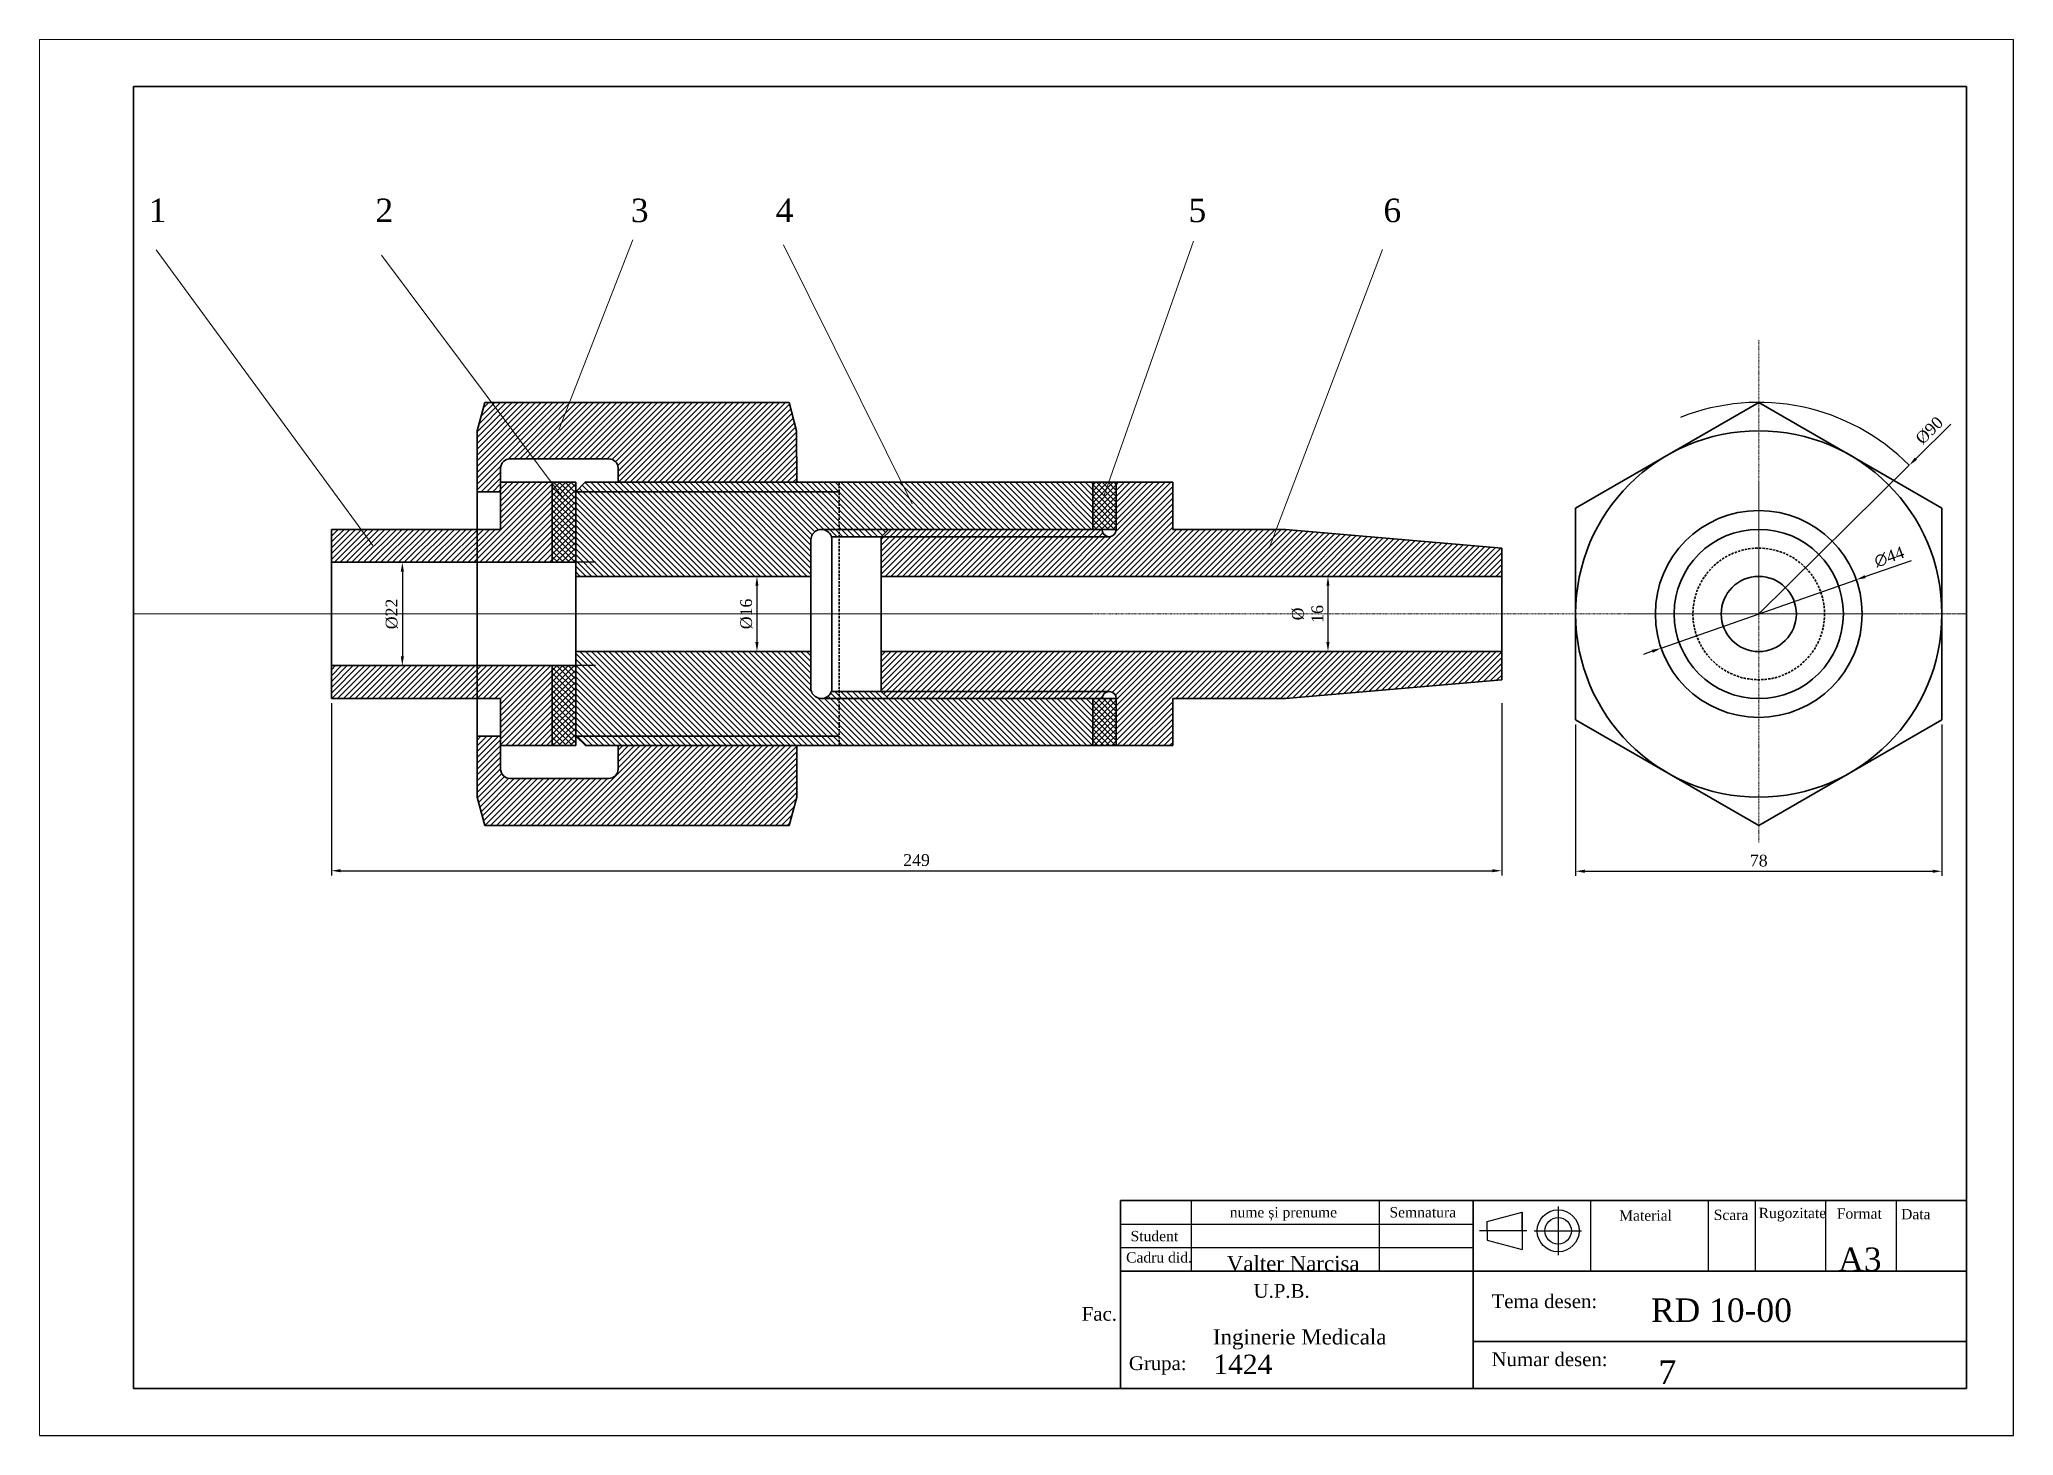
# Model space of a CAD drawing. Header units: millimetres. Extents: x -689 to 1704, y -802 to -71.
# Drawn here: x -688.6 to -268.6, y -558.7 to -261.7 of the extents above; entities that cross this region are included whole.
import ezdxf

# ---------------------------------------------------------------- set-up
doc = ezdxf.new("R2010")
doc.units = ezdxf.units.MM
doc.header["$MEASUREMENT"] = 0
doc.linetypes.add('DASHDOT2', pattern=[0.5, 0.25, -0.125, 0, -0.125])
doc.linetypes.add('DASHED', pattern=[0.75, 0.5, -0.25])
for name, color, linetype, lineweight in [('AJUTOR', 254, 'Continuous', 0), ('AXE', 5, 'DASHDOT2', 0), ('GROASE', 250, 'Continuous', 30), ('HASURI', 250, 'Continuous', 0), ('M.ASCUNSE', 7, 'DASHED', 30)]:
    doc.layers.add(name, color=color, linetype=linetype, lineweight=lineweight)
doc.layers.add('chenar', color=250, linetype='Continuous')
doc.layers.add('indicator', color=7, linetype='Continuous')
doc.styles.get("Standard").update_dxf_attribs({"font": ''})
doc.styles.get('Standard').set_extended_font_data('Times New Roman Baltic')
doc.dimstyles.get("Standard").update_dxf_attribs({"dimscale": 0, "dimtxt": 2.5, "dimasz": 2, "dimexe": 1, "dimexo": 1, "dimgap": 1, "dimtad": 1, "dimdec": 0, "dimzin": 0, "dimdsep": 46, "dimtxsty": 'Standard', "dimcen": 0.09, "dimadec": 0, "dimazin": 0, "dimtfac": 1, "dimtdec": 0, "dimtmove": 0, "dimatfit": 0, "dimfxl": 1, "dimtolj": 1, "dimtzin": 0, "dimarcsym": 0})
pattern_1 = [(45, (-35.027, 0), (-0.6187184, 0.6187184), [])]

msp = doc.modelspace()

# ---------------------------------------------------------------- texts
at = {"layer": 'GROASE', "char_height": 5, "attachment_point": 1}
for s, width, insert in [('1', 8.1224, (-665.37, -295.56)), ('2', 8.1224, (-617.13, -295.56)), ('3', 8.1224, (-562.79, -295.56)), ('4', 8.1224, (-531.97, -295.56)), ('5', 8.1224, (-444.14, -295.56)), ('6', 8.1224, (-402.67, -295.56)), ('A3', 15, (-305.92, -518.71)), ('{\\fTimes New Roman Baltic|b0|i0|c186|p18;R}D{\\fTimes New Roman Baltic|b0|i0|c186|p18; 10-00}', 40.8031, (-345.76, -529.54)), ('7', 105, (-344.15, -542.74))]:
    msp.add_mtext_dynamic_manual_height_columns(s, width=width, gutter_width=25, heights=[0], dxfattribs=dict(at, insert=insert))
at = {"layer": 'indicator'}
for s, height, p in [('nume și prenume', 2.1946, (-435.37, -512.31)), ('Semnatura', 2.195, (-401.39, -512.31)), ('Material', 2.195, (-352.52, -513)), ('Scara', 2.195, (-332.4, -512.86)), ('Rugozitate', 2.195, (-322.84, -512.46)), ('Data', 2.195, (-292.53, -512.71)), ('Student', 2.195, (-456.47, -517.37)), ('Cadru did.', 2.195, (-457.42, -521.91)), ('Valter Narcisa', 3.2235, (-436, -523.71)), ('Tema desen:', 2.9261, (-379.66, -531.6)), ('Inginerie Medicala', 3.2235, (-438.94, -539.34)), ('1424', 4.149, (-438.85, -545.65)), ('Numar desen:', 2.9261, (-379.66, -543.95)), ('Grupa:', 2.926, (-456.83, -544.78))]:
    msp.add_text(s, height=height, dxfattribs=at).set_placement(p)
for s, width, heights, insert, char_height, attachment_point in [('{\\fTimes New Roman Baltic|b0|i0|c238|p18;F\\fTimes New Roman Baltic|b0|i0|c186|p18;ormat}', 9.3916, [0], (-306.21, -510.39), 2.1946, 1), ('{\\fTimes New Roman Baltic|b0|i0|c186|p18;U.P.B.\\P\\pxqj;\\fTimes New Roman Baltic|b0|i0|c238|p18;Fac. \\fTimes New Roman Baltic|b0|i0|c186|p18; }', 85.0556, [24.01], (-424.33, -530.41), 2.9261, 5)]:
    msp.add_mtext_dynamic_manual_height_columns(s, width=width, gutter_width=25, heights=heights, dxfattribs=dict(at, insert=insert, char_height=char_height, attachment_point=attachment_point))

# ---------------------------------------------------------------- blocks, each defined once
blk = doc.blocks.new('*D62')
at = {"color": 0, "lineweight": -2, "transparency": 16777216}
for p, q in [((-289.38, -350.9), (-281.96, -343.57)), ((-322.82, -383.92), (-290.81, -352.3))]:
    blk.add_line(p, q, dxfattribs=at)
at = {"color": 0, "transparency": 16777216}
blk.add_solid([(-289.62, -350.66), (-289.15, -351.13), (-290.81, -352.3)], dxfattribs=at)
at = {"layer": 'Defpoints', "color": 0, "transparency": 16777216}
for p in [(-290.81, -352.3), (-322.82, -383.92)]:
    blk.add_point(p, dxfattribs=at)
at = {"color": 0, "transparency": 16777216, "insert": (-286.5, -344.89), "char_height": 2.5, "attachment_point": 5, "rotation": 44.6484}
blk.add_mtext('\\A1;%%C90', dxfattribs=at)
blk = doc.blocks.new('*D63')
at = {"color": 0, "lineweight": -2, "transparency": 16777216}
for p, q in [((-300.17, -375.98), (-290.33, -372.53)), ((-343.58, -391.2), (-302.06, -376.65)), ((-345.47, -391.87), (-347.36, -392.53))]:
    blk.add_line(p, q, dxfattribs=at)
at = {"color": 0, "transparency": 16777216}
for points in [[(-300.28, -375.67), (-300.06, -376.3), (-302.06, -376.65)], [(-345.58, -391.55), (-345.36, -392.18), (-343.58, -391.2)]]:
    blk.add_solid(points, dxfattribs=at)
at = {"layer": 'Defpoints', "color": 0, "transparency": 16777216}
for p in [(-302.06, -376.65), (-343.58, -391.2)]:
    blk.add_point(p, dxfattribs=at)
at = {"color": 0, "transparency": 16777216, "insert": (-295.05, -371.8), "char_height": 2.5, "attachment_point": 5, "rotation": 19.3219}
blk.add_mtext('\\A1;∅44', dxfattribs=at)
blk = doc.blocks.new('*D64')
at = {"layer": 'AJUTOR', "color": 0, "lineweight": -2, "transparency": 16777216}
blk.add_line((-414.47, -377.92), (-414.47, -389.92), dxfattribs=at)
at = {"layer": 'AJUTOR', "color": 0, "transparency": 16777216}
for points in [[(-414.8, -377.92), (-414.14, -377.92), (-414.47, -375.92)], [(-414.8, -389.92), (-414.14, -389.92), (-414.47, -391.92)]]:
    blk.add_solid(points, dxfattribs=at)
at = {"layer": 'Defpoints', "color": 0, "transparency": 16777216}
for p in [(-414.47, -375.92), (-414.47, -391.92), (-414.47, -391.92)]:
    blk.add_point(p, dxfattribs=at)
at = {"layer": 'AJUTOR', "color": 0, "transparency": 16777216, "insert": (-418.8, -383.92), "char_height": 2.5, "attachment_point": 5, "rotation": 90}
blk.add_mtext('\\A1;%%C\\P16', dxfattribs=at)
blk = doc.blocks.new('*D65')
at = {"layer": 'AJUTOR', "color": 0, "lineweight": -2, "transparency": 16777216}
for p, q in [((-626.5, -402.92), (-626.5, -439.55)), ((-377.51, -402.92), (-377.51, -439.55)), ((-624.5, -438.55), (-379.51, -438.55))]:
    blk.add_line(p, q, dxfattribs=at)
at = {"layer": 'AJUTOR', "color": 0, "transparency": 16777216}
for points in [[(-624.5, -438.21), (-624.5, -438.88), (-626.5, -438.55)], [(-379.51, -438.21), (-379.51, -438.88), (-377.51, -438.55)]]:
    blk.add_solid(points, dxfattribs=at)
at = {"layer": 'Defpoints', "color": 0, "transparency": 16777216}
for p in [(-626.5, -401.92), (-377.51, -401.92), (-377.51, -438.55)]:
    blk.add_point(p, dxfattribs=at)
at = {"layer": 'AJUTOR', "color": 0, "transparency": 16777216, "insert": (-502, -436.3), "char_height": 2.5, "attachment_point": 5}
blk.add_mtext('\\A1;249', dxfattribs=at)
blk = doc.blocks.new('*D66')
at = {"layer": 'AJUTOR', "color": 0, "lineweight": -2, "transparency": 16777216}
for p, q in [((-361.79, -407.42), (-361.79, -439.66)), ((-283.85, -407.42), (-283.85, -439.66)), ((-359.79, -438.66), (-285.85, -438.66))]:
    blk.add_line(p, q, dxfattribs=at)
at = {"layer": 'AJUTOR', "color": 0, "transparency": 16777216}
for points in [[(-359.79, -438.33), (-359.79, -439), (-361.79, -438.66)], [(-285.85, -438.33), (-285.85, -439), (-283.85, -438.66)]]:
    blk.add_solid(points, dxfattribs=at)
at = {"layer": 'Defpoints', "color": 0, "transparency": 16777216}
for p in [(-361.79, -406.42), (-283.85, -406.42), (-283.85, -438.66)]:
    blk.add_point(p, dxfattribs=at)
at = {"layer": 'AJUTOR', "color": 0, "transparency": 16777216, "insert": (-322.82, -436.41), "char_height": 2.5, "attachment_point": 5}
blk.add_mtext('\\A1;78', dxfattribs=at)
blk = doc.blocks.new('*D67')
at = {"color": 0, "lineweight": -2, "transparency": 16777216}
blk.add_line((-535.96, -377.92), (-535.96, -389.92), dxfattribs=at)
at = {"color": 0, "transparency": 16777216}
for points in [[(-536.3, -377.92), (-535.63, -377.92), (-535.96, -375.92)], [(-536.3, -389.92), (-535.63, -389.92), (-535.96, -391.92)]]:
    blk.add_solid(points, dxfattribs=at)
at = {"layer": 'Defpoints', "color": 0, "transparency": 16777216}
for p in [(-535.96, -375.92), (-535.96, -391.92), (-535.96, -391.92)]:
    blk.add_point(p, dxfattribs=at)
at = {"color": 0, "transparency": 16777216, "insert": (-538.21, -383.92), "char_height": 2.5, "attachment_point": 5, "rotation": 90}
blk.add_mtext('\\A1;{\\fTimes New Roman Baltic|b0|i0|c186|p18;%%C16}', dxfattribs=at)
blk = doc.blocks.new('*D68')
at = {"color": 0, "lineweight": -2, "transparency": 16777216}
for p, q in [((-570.31, -372.92), (-612.41, -372.92)), ((-611.41, -374.92), (-611.41, -392.92)), ((-570.31, -394.92), (-612.41, -394.92))]:
    blk.add_line(p, q, dxfattribs=at)
at = {"color": 0, "transparency": 16777216}
for points in [[(-611.75, -374.92), (-611.08, -374.92), (-611.41, -372.92)], [(-611.75, -392.92), (-611.08, -392.92), (-611.41, -394.92)]]:
    blk.add_solid(points, dxfattribs=at)
at = {"layer": 'Defpoints', "color": 0, "transparency": 16777216}
for p in [(-569.31, -372.92), (-611.41, -394.92), (-569.31, -394.92)]:
    blk.add_point(p, dxfattribs=at)
at = {"color": 0, "transparency": 16777216, "insert": (-613.66, -383.92), "char_height": 2.5, "attachment_point": 5, "rotation": 90}
blk.add_mtext('\\A1;{\\fTimes New Roman Baltic|b0|i0|c186|p18;%%C}22', dxfattribs=at)

# ---------------------------------------------------------------- dimensions: what is measured, and where the dimension line sits
dim = msp.add_radius_dim(center=(-322.82, -383.92), mpoint=(-290.81, -352.3), text='%%C90', dimstyle='Standard', override={"dimscale": 1})
dim.commit()
dim.dimension.update_dxf_attribs({"geometry": '*D62', "text_midpoint": (-284.92, -346.49), "dimtype": 164})
dim = msp.add_diameter_dim_2p(p1=(-343.58, -391.2), p2=(-302.06, -376.65), dimstyle='Standard', override={"dimscale": 1})
dim.commit()
dim.dimension.update_dxf_attribs({"geometry": '*D63', "text_midpoint": (-294.31, -373.93), "dimtype": 163})
for base, p1, p2, angle, text, picture, middle in [((-611.41, -394.92), (-569.31, -372.92), (-569.31, -394.92), 90, '{\\fTimes New Roman Baltic|b0|i0|c186|p18;%%C}<>', '*D68', (-613.66, -383.92)), ((-535.96, -391.92), (-535.96, -375.92), (-535.96, -391.92), 270, '{\\fTimes New Roman Baltic|b0|i0|c186|p18;%%C16}', '*D67', (-538.21, -383.92))]:
    dim = msp.add_linear_dim(base=base, p1=p1, p2=p2, angle=angle, text=text, dimstyle='Standard', override={"dimscale": 1})
    dim.commit()
    dim.dimension.update_dxf_attribs({"geometry": picture, "text_midpoint": middle})
at = {"layer": 'AJUTOR', "color": 250}
dim = msp.add_linear_dim(base=(-414.47, -391.92), p1=(-414.47, -375.92), p2=(-414.47, -391.92), angle=90, text='%%C\\P<>', dimstyle='Standard', override={"dimscale": 1}, dxfattribs=at)
dim.commit()
dim.dimension.update_dxf_attribs({"geometry": '*D64', "text_midpoint": (-418.8, -383.92)})
for base, p1, p2, picture, middle in [((-377.51, -438.55), (-626.5, -401.92), (-377.51, -401.92), '*D65', (-502, -436.3)), ((-283.85, -438.66), (-361.79, -406.42), (-283.85, -406.42), '*D66', (-322.82, -436.41))]:
    dim = msp.add_linear_dim(base=base, p1=p1, p2=p2, dimstyle='Standard', override={"dimscale": 1}, dxfattribs=at)
    dim.commit()
    dim.dimension.update_dxf_attribs({"geometry": picture, "text_midpoint": middle})

# ---------------------------------------------------------------- hatches: boundary and pattern name
at = {"layer": 'HASURI'}
h = msp.add_hatch(dxfattribs=at)
h.set_pattern_fill('ANSI31', color=5, scale=7)
h.set_pattern_definition(pattern_1)
h.paths.add_polyline_path([(-593.89, -338.95), (-595.5, -344.98), (-595.5, -357.92), (-590.5, -357.92), (-590.5, -352.92, -0.396853), (-588.62, -350.92), (-567.51, -350.92, -0.414214), (-565.51, -352.92), (-565.51, -355.92), (-527.51, -355.92), (-527.52, -344.98), (-529.13, -338.95)])
h.paths.add_polyline_path([(-565.51, -411.92), (-565.51, -416.83, -0.428503), (-567.5, -418.92), (-588.5, -418.92, -0.414214), (-590.5, -416.92), (-590.5, -409.92), (-595.5, -409.92), (-595.5, -422.9), (-593.89, -428.92), (-529.11, -428.92), (-527.5, -422.93), (-527.5, -411.92)])
h = msp.add_hatch(dxfattribs=at)
h.set_pattern_fill('ANSI31', color=104, scale=7, angle=180)
h.set_pattern_definition([(225, (-368.7511, -616.9631), (0.6187184, -0.6187184), [])])
h.paths.add_polyline_path([(-590.5, -411.92), (-579.5, -411.92), (-579.5, -401.92), (-590.5, -401.92)])
h.paths.add_polyline_path([(-626.5, -401.92), (-590.5, -401.92), (-579.5, -401.92), (-579.5, -394.92), (-626.5, -394.92)])
h.paths.add_polyline_path([(-626.5, -372.92), (-579.5, -372.92), (-579.5, -365.92), (-626.5, -365.92)])
h.paths.add_polyline_path([(-590.5, -365.92), (-579.5, -365.92), (-579.5, -355.92), (-590.5, -355.92)])
h = msp.add_hatch(dxfattribs=at)
h.set_pattern_fill('ANSI37', color=1, scale=7)
h.set_pattern_definition([(45, (-1239.3563, -163.5837), (-0.6187184, 0.6187184), []), (135, (-1239.3563, -163.5837), (-0.6187184, -0.6187184), [])])
h.paths.add_polyline_path([(-579.5, -372.92), (-574.5, -372.92), (-574.5, -355.92), (-579.5, -355.92)])
h.paths.add_polyline_path([(-574.5, -394.92), (-579.5, -394.92), (-579.5, -411.92), (-574.5, -411.92)])
h = msp.add_hatch(dxfattribs=at)
h.set_pattern_fill('ANSI31', color=0, scale=7, angle=90)
h.set_pattern_definition([(135, (-35.027, 0), (-0.6187184, -0.6187184), [])])
h.paths.add_polyline_path([(-518.5, -355.92), (-572.52, -355.92), (-574.5, -357.92), (-518.5, -357.92)])
h.paths.add_polyline_path([(-518.5, -357.92), (-574.5, -357.92), (-574.5, -375.92), (-524.5, -375.92), (-524.49, -368.38, -0.439278), (-522.25, -365.94), (-522.3, -365.92), (-518.5, -365.92)])
h.paths.add_polyline_path([(-464.5, -355.92), (-518.5, -355.92), (-518.5, -357.92), (-518.5, -365.92), (-464.5, -365.92)])
h.paths.add_polyline_path([(-507.94, -365.92), (-518.5, -365.92), (-518.5, -367.49), (-509.51, -367.49)])
h.paths.add_polyline_path([(-518.5, -365.92), (-522.25, -365.94, -0.325168), (-520.11, -367.49), (-518.5, -367.49)], flags=17)
h.paths.add_polyline_path([(-518.5, -401.92), (-522.25, -401.92, -0.414214), (-524.5, -399.67), (-524.5, -391.92), (-574.5, -391.92), (-574.5, -394.92), (-574.5, -409.92), (-518.5, -409.92)])
h.paths.add_polyline_path([(-518.5, -409.92), (-574.5, -409.92), (-572.47, -411.92), (-518.5, -411.92)])
h.paths.add_polyline_path([(-464.5, -401.92), (-507.94, -401.92), (-518.5, -401.92), (-518.5, -411.92), (-464.5, -411.92)])
h.paths.add_polyline_path([(-509.51, -400.42), (-518.5, -400.42), (-518.5, -401.92), (-507.94, -401.92)])
h.paths.add_polyline_path([(-518.5, -400.42), (-520.13, -400.42, -0.317837), (-522.25, -401.92), (-518.5, -401.92)], flags=17)
h = msp.add_hatch(dxfattribs=at)
h.set_pattern_fill('ANSI31', color=1, scale=7)
h.set_pattern_definition(pattern_1)
h.paths.add_polyline_path([(-377.51, -375.92), (-377.51, -369.92), (-423.51, -365.92), (-447.51, -365.92), (-447.51, -355.92), (-459.51, -355.92), (-459.53, -365.99, -0.414214), (-461.03, -367.49), (-509.51, -367.49), (-509.51, -375.92)])
h.paths.add_polyline_path([(-461.03, -367.49, -0.427899), (-462.52, -365.92), (-507.94, -365.92), (-509.51, -367.49)], flags=16)
h.paths.add_polyline_path([(-509.51, -391.92), (-509.51, -400.42), (-461.01, -400.42, -0.414214), (-459.51, -401.92), (-459.5, -401.92), (-459.5, -411.92), (-447.51, -411.92), (-447.51, -401.92), (-423.51, -401.92), (-377.51, -397.92), (-377.51, -391.92)])
h.paths.add_polyline_path([(-509.51, -400.42), (-507.94, -401.92), (-462.51, -401.92, -0.414214), (-461.01, -400.42)], flags=17)
h = msp.add_hatch(dxfattribs=at)
h.set_pattern_fill('ANSI37', color=6, scale=7)
h.set_pattern_definition([(45, (-1490.25545, -162.1788), (-0.6187184, 0.6187184), []), (135, (-1490.25545, -162.1788), (-0.6187184, -0.6187184), [])])
h.paths.add_polyline_path([(-459.5, -355.92), (-464.5, -355.92), (-464.5, -365.92), (-459.5, -365.92)])
h.paths.add_polyline_path([(-464.5, -411.92), (-459.5, -411.92), (-459.5, -401.92), (-464.5, -401.92)])

# ---------------------------------------------------------------- linework, layer by layer
at = {"color": 5}
for p, q in [((-527.51, -355.92), (-565.51, -355.92)), ((-527.5, -411.92), (-565.51, -411.92))]:
    msp.add_line(p, q, dxfattribs=at)
at = {"color": 18, "true_color": 0x000000}
msp.add_arc((-322.82, -383.92), 45, 44.6484, 111.7256, dxfattribs=at)
at = {"layer": 'AJUTOR'}
for p, q in [((-268.61, -261.71), (-688.61, -261.71)), ((-688.61, -261.71), (-688.61, -558.71))]:
    msp.add_line(p, q, dxfattribs=at)
at = {"layer": 'AJUTOR', "color": 250}
for p, q in [((-617.71, -369.37), (-663.76, -306.43)), ((-578.08, -344.72), (-562.39, -304.36)), ((-502.94, -360.51), (-530.31, -305.4)), ((-462.1, -358.67), (-443.11, -304.59)), ((-426.98, -369.9), (-402.88, -306.42)), ((-576.75, -359.88), (-615.82, -307.56))]:
    msp.add_line(p, q, dxfattribs=at)
at = {"layer": 'AJUTOR'}
msp.add_point((-459.5, -383.92), dxfattribs=at)
at = {"layer": 'AXE'}
for p, q in [((-322.82, -355.92), (-322.82, -325.65)), ((-322.82, -383.92), (-322.82, -355.92)), ((-322.82, -355.92), (-322.82, -411.92)), ((-423.51, -365.92), (-447.51, -365.92)), ((-443.75, -375.92), (-509.51, -375.92)), ((-537.49, -383.92), (-668.61, -383.92)), ((-668.61, -383.92), (-278.61, -383.92)), ((-572.52, -383.92), (-464.5, -383.92)), ((-322.82, -383.92), (-350.82, -383.92)), ((-350.82, -383.92), (-294.82, -383.92)), ((-278.56, -383.92), (-330.19, -383.92)), ((-294.82, -383.92), (-322.82, -383.92)), ((-472.39, -391.92), (-509.51, -391.92)), ((-462.51, -401.92), (-507.94, -401.92)), ((-322.82, -411.92), (-322.82, -432.65))]:
    msp.add_line(p, q, dxfattribs=at)
at = {"layer": 'AXE', "color": 104}
for p, q in [((-590.5, -355.92), (-579.5, -355.92)), ((-626.5, -365.92), (-590.5, -365.92)), ((-626.5, -401.92), (-590.5, -401.92)), ((-590.5, -411.92), (-579.5, -411.92))]:
    msp.add_line(p, q, dxfattribs=at)
at = {"layer": 'AXE', "color": 18, "true_color": 0x000000}
msp.add_line((-464.5, -355.92), (-572.52, -355.92), dxfattribs=at)
at = {"layer": 'chenar'}
for p, q in [((-268.61, -558.71), (-268.61, -261.71)), ((-688.61, -558.71), (-268.61, -558.71))]:
    msp.add_line(p, q, dxfattribs=at)
at = {"layer": 'chenar', "lineweight": 30}
for p, q in [((-278.61, -271.71), (-668.61, -271.71)), ((-668.61, -271.71), (-668.61, -548.71)), ((-278.61, -548.71), (-278.61, -271.71)), ((-668.61, -548.71), (-278.61, -548.71))]:
    msp.add_line(p, q, dxfattribs=at)
at = {"layer": 'GROASE', "color": 5}
for p, q in [((-595.5, -344.98), (-593.89, -338.95)), ((-593.89, -338.95), (-529.13, -338.95)), ((-527.52, -344.98), (-529.13, -338.95)), ((-595.5, -344.98), (-595.5, -422.9)), ((-527.52, -344.98), (-527.51, -355.92)), ((-588.62, -350.92), (-567.51, -350.92)), ((-590.5, -357.92), (-590.5, -352.92)), ((-590.5, -352.92), (-590.5, -357.92)), ((-565.51, -352.92), (-565.51, -355.92)), ((-590.5, -357.92), (-595.5, -357.92)), ((-527.5, -357.92), (-527.51, -357.92)), ((-590.5, -409.92), (-595.5, -409.92)), ((-590.5, -409.92), (-590.5, -416.92)), ((-565.51, -411.92), (-565.51, -417.02)), ((-527.5, -422.93), (-527.5, -411.92)), ((-527.5, -422.93), (-527.5, -411.92)), ((-567.5, -418.92), (-588.5, -418.92)), ((-595.5, -422.9), (-593.89, -428.92)), ((-527.5, -422.9), (-529.11, -428.92)), ((-593.89, -428.92), (-529.11, -428.92))]:
    msp.add_line(p, q, dxfattribs=at)
at = {"layer": 'GROASE', "color": 104}
for p, q in [((-579.5, -355.92), (-590.5, -355.92)), ((-590.5, -355.92), (-590.5, -365.92)), ((-579.5, -372.92), (-579.5, -355.92)), ((-590.5, -365.92), (-626.5, -365.92)), ((-626.5, -401.92), (-626.5, -365.92)), ((-626.5, -372.92), (-579.5, -372.92)), ((-626.5, -394.92), (-579.5, -394.92)), ((-579.5, -394.92), (-579.5, -411.92)), ((-579.5, -411.92), (-579.5, -394.92)), ((-590.5, -401.92), (-626.5, -401.92)), ((-590.5, -411.92), (-590.5, -401.92)), ((-579.5, -411.92), (-590.5, -411.92))]:
    msp.add_line(p, q, dxfattribs=at)
at = {"layer": 'GROASE', "color": 1}
for p, q in [((-574.5, -355.92), (-579.5, -355.92)), ((-579.5, -372.92), (-579.5, -355.92)), ((-574.5, -355.92), (-574.5, -411.92)), ((-459.51, -355.92), (-459.53, -365.99)), ((-459.51, -355.92), (-447.51, -355.92)), ((-447.51, -355.92), (-447.51, -365.92)), ((-507.94, -365.92), (-509.51, -367.49)), ((-509.51, -367.49), (-509.51, -400.42)), ((-461.03, -367.49), (-509.51, -367.49)), ((-507.94, -365.92), (-462.51, -365.92)), ((-447.51, -365.92), (-423.51, -365.92)), ((-423.51, -365.92), (-377.51, -369.92)), ((-579.5, -372.92), (-574.5, -372.92)), ((-574.5, -372.92), (-574.5, -383.92)), ((-377.51, -397.92), (-377.51, -369.92)), ((-377.51, -375.92), (-377.51, -369.92)), ((-377.51, -375.92), (-509.51, -375.92)), ((-574.5, -383.92), (-574.5, -394.92)), ((-377.51, -391.92), (-509.51, -391.92)), ((-579.5, -411.92), (-579.5, -394.92)), ((-574.5, -394.92), (-579.5, -394.92)), ((-423.51, -401.92), (-377.51, -397.92)), ((-461.01, -400.42), (-509.51, -400.42)), ((-509.51, -400.42), (-507.94, -401.92)), ((-507.94, -401.92), (-462.51, -401.92)), ((-459.51, -407.31), (-459.51, -401.92)), ((-447.51, -411.92), (-447.51, -401.92)), ((-447.51, -401.92), (-423.51, -401.92)), ((-459.51, -407.31), (-459.51, -411.92)), ((-574.5, -411.92), (-579.5, -411.92)), ((-459.51, -411.92), (-447.51, -411.92))]:
    msp.add_line(p, q, dxfattribs=at)
at = {"layer": 'GROASE'}
for p, q in [((-574.5, -357.92), (-572.52, -355.92)), ((-572.52, -355.92), (-464.5, -355.92)), ((-572.52, -355.92), (-571.7, -355.92)), ((-572.52, -355.92), (-571.7, -355.92)), ((-464.5, -365.92), (-464.5, -355.92)), ((-447.51, -355.92), (-459.51, -355.92)), ((-574.5, -409.92), (-574.5, -357.92)), ((-574.5, -357.92), (-518.5, -357.92)), ((-524.5, -375.92), (-524.49, -368.38)), ((-518.5, -365.92), (-522.3, -365.92)), ((-509.51, -367.49), (-520.11, -367.49)), ((-520.01, -383.92), (-520.01, -368.19)), ((-509.51, -397.92), (-509.51, -367.49)), ((-423.51, -365.92), (-447.51, -365.92)), ((-524.5, -375.92), (-574.5, -375.92)), ((-574.5, -375.92), (-574.5, -383.92)), ((-524.5, -383.92), (-524.5, -375.92)), ((-524.5, -399.67), (-524.5, -375.92)), ((-377.51, -375.92), (-377.51, -375.92)), ((-574.5, -383.92), (-574.5, -391.92)), ((-520.01, -399.48), (-520.01, -383.92)), ((-574.5, -391.92), (-524.5, -391.92)), ((-509.51, -400.42), (-520.13, -400.42)), ((-464.5, -411.92), (-464.5, -401.92)), ((-423.51, -401.92), (-447.51, -401.92)), ((-518.5, -409.92), (-574.5, -409.92)), ((-574.5, -409.92), (-572.47, -411.92)), ((-464.5, -411.92), (-572.47, -411.92)), ((-464.5, -411.92), (-524.5, -411.92)), ((-447.51, -411.92), (-459.51, -411.92))]:
    msp.add_line(p, q, dxfattribs=at)
at = {"layer": 'GROASE', "color": 6}
for p, q in [((-459.5, -355.92), (-464.5, -355.92)), ((-464.5, -355.92), (-464.5, -365.92)), ((-464.5, -365.92), (-464.5, -355.92)), ((-464.5, -365.92), (-459.53, -365.92)), ((-464.5, -411.92), (-464.5, -401.92)), ((-464.5, -411.92), (-464.5, -401.92)), ((-464.5, -401.92), (-459.5, -401.92)), ((-459.5, -401.92), (-459.5, -411.92)), ((-459.5, -411.92), (-464.5, -411.92))]:
    msp.add_line(p, q, dxfattribs=at)
at = {"layer": 'GROASE', "color": 18, "true_color": 0x000000}
for p, q in [((-464.5, -365.92), (-518.5, -365.92)), ((-464.5, -401.92), (-522.25, -401.92))]:
    msp.add_line(p, q, dxfattribs=at)
msp.add_lwpolyline([(-361.79, -406.42), (-322.82, -428.92), (-283.85, -406.42), (-283.85, -361.42), (-322.82, -338.92), (-361.79, -361.42)], close=True, dxfattribs=at)
for radius in [38.97, 18, 8]:
    msp.add_circle((-322.82, -383.92), radius, dxfattribs=at)
at = {"layer": 'GROASE'}
msp.add_circle((-322.82, -383.92), 22, dxfattribs=at)
at = {"layer": 'GROASE', "color": 5}
for centre, start, end in [((-588.5, -352.92), 90, 180), ((-567.51, -352.92), 0, 90), ((-588.5, -416.92), 180, 270), ((-567.5, -416.92), 270, 0)]:
    msp.add_arc(centre, 2, start, end, dxfattribs=at)
at = {"layer": 'GROASE'}
for centre, start, end in [((-522.25, -368.19), 0, 184.8594), ((-522.25, -399.67), 180, 4.8594)]:
    msp.add_arc(centre, 2.25, start, end, dxfattribs=at)
at = {"layer": 'GROASE', "color": 1}
for centre, start, end in [((-461.03, -365.99), 180, 0), ((-461.01, -401.92), 0, 180)]:
    msp.add_arc(centre, 1.5, start, end, dxfattribs=at)
at = {"layer": 'indicator', "lineweight": 30}
for p, q in [((-278.61, -508.71), (-458.61, -508.71)), ((-458.61, -508.71), (-458.61, -548.71)), ((-383.61, -508.71), (-383.61, -548.71)), ((-278.61, -548.71), (-278.61, -508.71)), ((-458.61, -523.71), (-278.61, -523.71)), ((-383.61, -538.71), (-278.61, -538.71)), ((-463.61, -548.71), (-278.61, -548.71))]:
    msp.add_line(p, q, dxfattribs=at)
at = {"layer": 'indicator'}
for p, q in [((-443.61, -508.71), (-443.61, -523.71)), ((-403.61, -508.71), (-403.61, -523.71)), ((-380.59, -513.16), (-373.15, -511.16)), ((-373.15, -515.16), (-373.15, -511.16)), ((-373.15, -511.16), (-373.15, -519.16)), ((-365.5, -510.01), (-365.5, -520.31)), ((-358.61, -508.71), (-358.61, -523.71)), ((-333.61, -508.71), (-333.61, -523.71)), ((-323.61, -508.71), (-323.61, -523.71)), ((-308.61, -508.71), (-308.61, -523.71)), ((-293.61, -508.71), (-293.61, -523.71)), ((-458.61, -513.71), (-383.61, -513.71)), ((-372.14, -515.16), (-382.25, -515.16)), ((-380.59, -515.16), (-380.59, -513.16)), ((-380.59, -515.16), (-380.59, -517.16)), ((-370.61, -515.16), (-360.53, -515.16)), ((-458.61, -518.71), (-383.61, -518.71)), ((-380.59, -517.16), (-373.15, -519.16))]:
    msp.add_line(p, q, dxfattribs=at)
for radius in [4.46, 2.81]:
    msp.add_circle((-365.5, -515.16), radius, dxfattribs=at)
at = {"layer": 'M.ASCUNSE'}
msp.add_line((-518.5, -411.92), (-518.5, -355.92), dxfattribs=at)
msp.add_circle((-322.82, -383.92), 14, dxfattribs=at)

msp.set_redraw_order([(e.dxf.handle, doc.entitydb.next_handle()) for e in msp.query("TEXT MTEXT ATTDEF DIMENSION ARC_DIMENSION")])  # texts and dimensions are drawn at this point

doc.saveas('drawing.dxf')
